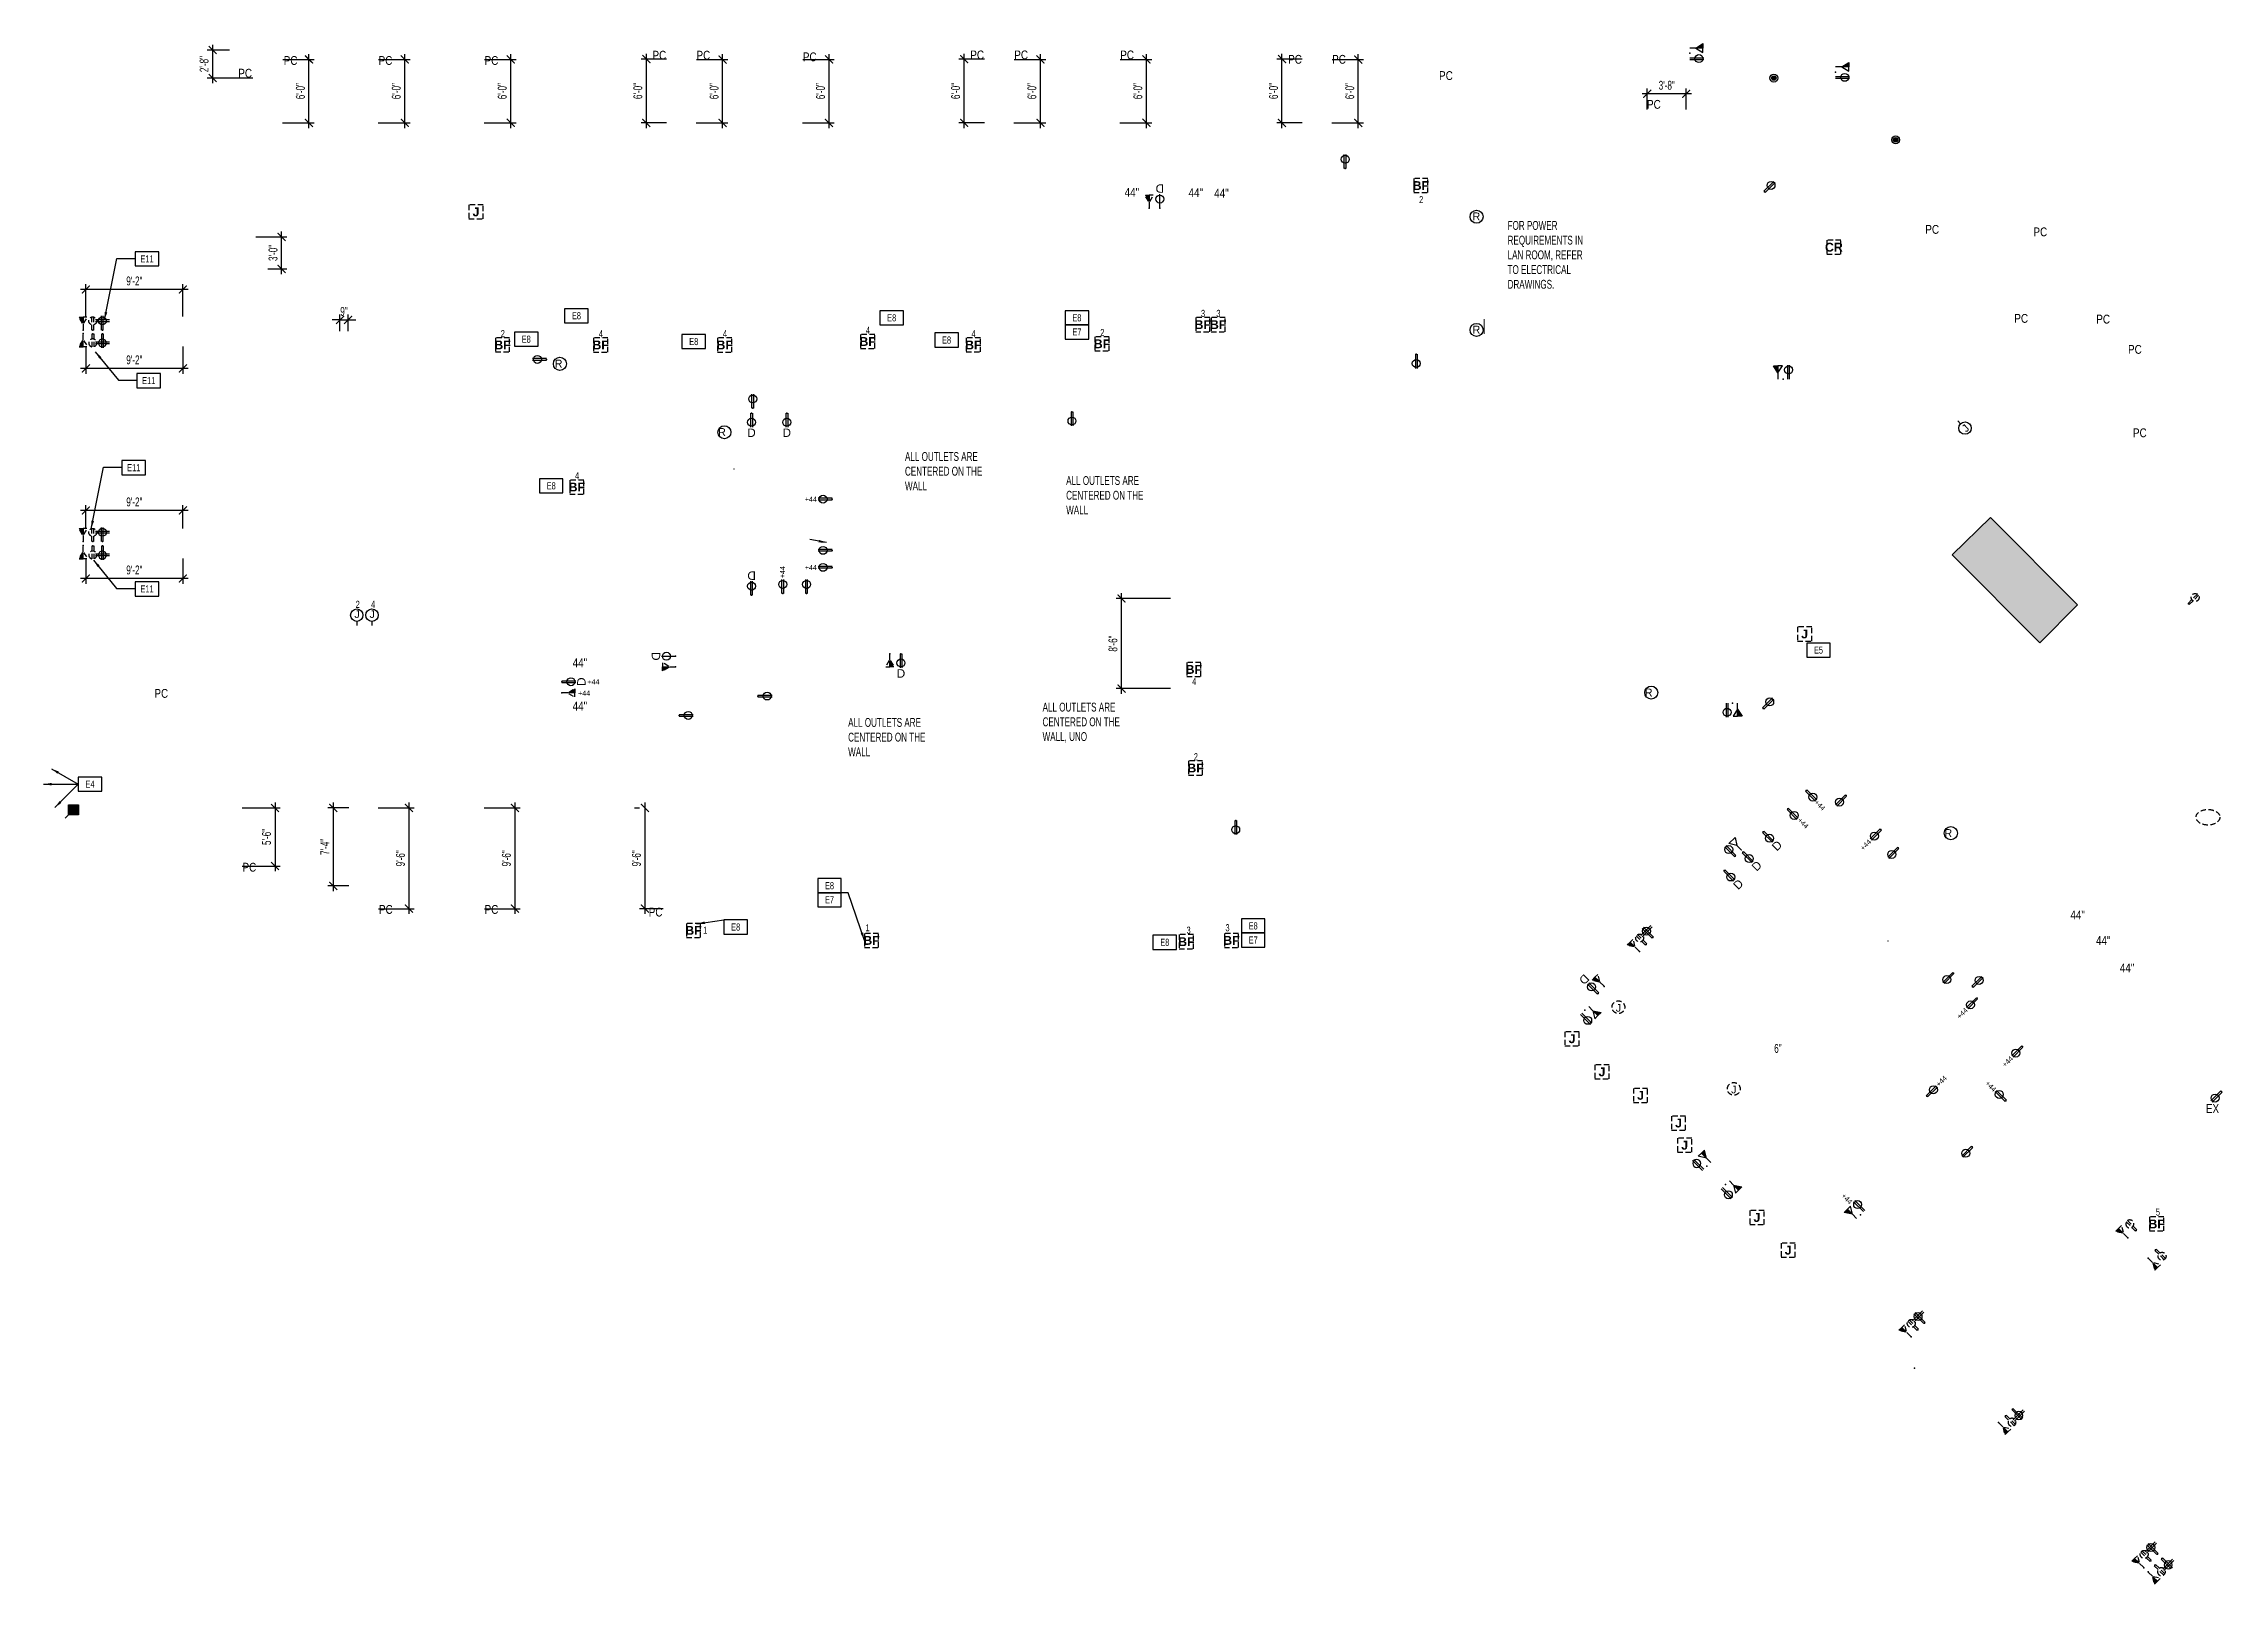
# Model space of a CAD drawing. Header units: inches. Extents: x -180 to 3015, y -3678 to 1043.
# Drawn here: x -180 to 2290, y -702 to 1043 of the extents above; entities that cross this region are included whole.
import ezdxf
from ezdxf.enums import TextEntityAlignment as Align

# ---------------------------------------------------------------- set-up
doc = ezdxf.new("R2010")
doc.units = ezdxf.units.IN
doc.header["$LTSCALE"] = 96
doc.header["$MEASUREMENT"] = 0
for name, pattern in [('HIDDEN', [0.375, 0.25, -0.125]), ('HIDDEN2', [0.1875, 0.125, -0.0625]), ('HIDDEN4', [0.09375, 0.0625, -0.03125])]:
    doc.linetypes.add(name, pattern=pattern)
for name, color, linetype in [('A-Anno-PwrS', 7, 'Continuous'), ('A-Powr-Demo', 1, 'HIDDEN4'), ('A-Powr-Exst', 1, 'Continuous'), ('Legend 300$0$A-Anno-PwrS', 7, 'Continuous'), ('Legend 300$0$A-Powr-Neww', 4, 'Continuous')]:
    doc.layers.add(name, color=color, linetype=linetype)
doc.layers.add('Door-Main', color=7, linetype='Continuous', lineweight=15)
doc.layers.add('Electrical-Power_Com', color=7, linetype='Continuous', lineweight=30)
doc.layers.add('Viewport', color=14, linetype='Continuous', plot=False)
doc.styles.add('Arial', font='arial.ttf')
doc.styles.add('Geneva', font='')
doc.styles.add('Helvetica', font='')
doc.styles.add('Legend 300$0$XFINE_1-8', font='ARIALN.TTF', dxfattribs={"width": 0.8, "height": 8})
doc.styles.add('OTJ_Title1', font='arialbd.ttf')
doc.styles.add('XFINE_0', font='ARIALN.TTF', dxfattribs={"width": 0.8})
doc.styles.add('XFINE_1-8', font='ARIALN.TTF', dxfattribs={"width": 0.8, "height": 10})
doc.styles.get('Geneva').set_extended_font_data('Geneva')
doc.styles.get('Helvetica').set_extended_font_data('Helvetica')
doc.dimstyles.new('OTJ_1-8', dxfattribs={"dimscale": 96, "dimtxt": 0.09375, "dimasz": 0.09375, "dimexe": 0.0625, "dimexo": 0.15625, "dimgap": 0.046875, "dimtad": 1, "dimdec": 1, "dimzin": 3, "dimdsep": 46, "dimlunit": 4, "dimtxsty": 'XFINE_1-8', "dimblk": 'ARCHTICK', "dimcen": 0.09, "dimdle": 0.0625, "dimclrd": 15, "dimclre": 15, "dimclrt": 7, "dimadec": 0, "dimazin": 0, "dimtfac": 0.75, "dimtdec": 1, "dimtix": 1, "dimtmove": 1, "dimatfit": 3, "dimfxl": 1, "dimfrac": 1, "dimtolj": 1, "dimtzin": 0, "dimarcsym": 0})

msp = doc.modelspace()

# ---------------------------------------------------------------- texts
at = {"layer": 'A-Anno-PwrS', "char_height": 10, "attachment_point": 1, "style": 'XFINE_1-8'}
for s, insert, width in [('FOR POWER  REQUIREMENTS IN \\PLAN ROOM, REFER TO ELECTRICAL DRAWINGS.', (1477.73, 842.23), 95.6215), ('6"', (1779.7, -89.99), 568.2969)]:
    msp.add_mtext(s, dxfattribs=dict(at, insert=insert, width=width))
at = {"layer": 'A-Powr-Demo', "style": 'XFINE_1-8', "width": 0.8}
for s, p in [('2', (1377.5, 862.53)), ('3', (1130.44, 733.61)), ('3', (1147.84, 733.61)), ('2', (337.33, 710.64)), ('4', (448.45, 710.62)), ('4', (588.96, 710.62)), ('4', (750.87, 714.51)), ('4', (870.57, 710.64)), ('2', (1016.32, 711.89)), ('4', (421.47, 549.63)), ('2', (172.99, 404.02)), ('4', (190.36, 404.02)), ('4', (1120.36, 316.56)), ('2', (1122.31, 231.37)), ('1', (566.64, 35.05)), ('1', (750.53, 37.72)), ('3', (1114.06, 34.96)), ('3', (1158.17, 37.72)), ('5', (2212.02, -284.32))]:
    msp.add_text(s, height=8, rotation=359.91566, dxfattribs=at).set_placement(p)
at = {"layer": 'A-Powr-Demo', "char_height": 10, "width": 13.0045, "style": 'Legend 300$0$XFINE_1-8'}
for insert, attachment_point in [((40.06, 1014.66), 1), ((107.02, 1029.05), 3), ((214.52, 1029.05), 3), ((334.52, 1029.05), 3), ((509.19, 1035.05), 1), ((574.54, 1035.05), 3), ((695.06, 1033.18), 3), ((869.19, 1035.36), 1), ((934.54, 1035.36), 3), ((1054.54, 1035.36), 3), ((1229.19, 1030.37), 1), ((1294.54, 1030.37), 3), ((1415.67, 1011.98), 3), ((1635.66, 979.38), 1), ((1950.91, 837.75), 1), ((2088.91, 834.95), 3), ((2051.72, 736.94), 1), ((2160.09, 736.14), 3), ((2196.02, 701.84), 3), ((2201.64, 607.33), 3), ((-39.43, 312.15), 3), ((60.34, 115.24), 3), ((214.91, 67.45), 3), ((334.54, 67.45), 3), ((504.94, 64.41), 1)]:
    msp.add_mtext('{\\fArial|b0|i0|c0|p34;PC}', dxfattribs=dict(at, insert=insert, attachment_point=attachment_point))
at = {"layer": 'A-Powr-Exst'}
for s, insert, char_height, attachment_point, line_spacing_factor, style in [(' R ', (1440.79, 851.89), 9, 2, 1.057281, 'Geneva'), (' R ', (1440.79, 723.64), 9, 2, 1.057281, 'Geneva'), (' R ', (401.15, 685.16), 9, 2, 1.057281, 'Geneva'), (' R ', (586.2, 607.66), 9, 2, 1.057281, 'Geneva'), (' R ', (1635.9, 312.56), 9, 2, 1.057281, 'Geneva'), (' R ', (1975.25, 153.37), 9, 2, 1.057281, 'Geneva'), ('J', (1600.26, -49.15), 8.61, 4, 0.839796, 'Helvetica'), ('J', (1730.94, -141.67), 8.61, 4, 0.839796, 'Helvetica')]:
    msp.add_mtext(s, dxfattribs=dict(at, insert=insert, char_height=char_height, attachment_point=attachment_point, line_spacing_factor=line_spacing_factor, style=style))
at = {"layer": 'A-Powr-Exst', "insert": (2268.73, -158.08), "char_height": 10, "width": 567.6536, "attachment_point": 1, "style": 'Legend 300$0$XFINE_1-8'}
msp.add_mtext('{\\fArial|b0|i0|c0|p34;EX}', dxfattribs=at)
at = {"layer": 'Legend 300$0$A-Anno-PwrS', "char_height": 10, "attachment_point": 1, "style": 'Legend 300$0$XFINE_1-8'}
for s, insert, width in [('{\\fArial|b0|i0|c0|p34;44"}', (1043.98, 879.64), 567.6536), ('{\\fArial|b0|i0|c0|p34;44"}', (1116.38, 879.35), 567.6536), ('{\\fArial|b0|i0|c0|p34;44"}', (1145.45, 878.75), 567.6536), ('ALL OUTLETS ARE CENTERED ON THE WALL', (795.17, 580.48), 108.4928), ('ALL OUTLETS ARE CENTERED ON THE WALL', (977.74, 553.27), 108.4928), ('{\\fArial|b0|i0|c0|p34;44"}', (418.74, 346.81), 567.6536), ('{\\fArial|b0|i0|c0|p34;44"}', (418.74, 297.75), 567.6536), ('ALL OUTLETS ARE CENTERED ON THE WALL, UNO', (951.03, 296.61), 108.4928), ('ALL OUTLETS ARE CENTERED ON THE WALL', (730.78, 279.28), 108.4928), ('{\\fArial|b0|i0|c0|p34;44"}', (2115.23, 61.18), 567.6536), ('{\\fArial|b0|i0|c0|p34;44"}', (2144.21, 32.2), 567.6536), ('{\\fArial|b0|i0|c0|p34;44"}', (2171.2, 1.14), 567.6536)]:
    msp.add_mtext(s, dxfattribs=dict(at, insert=insert, width=width))
at = {"layer": 'Viewport', "char_height": 5.727, "attachment_point": 1, "line_spacing_factor": 0.967741, "style": 'Arial'}
for insert in [(681.73, 530.01), (681.73, 452.51), (435.47, 322.99), (424.97, 310.24)]:
    msp.add_mtext('+44', dxfattribs=dict(at, insert=insert))
for insert, rotation in [((653.59, 437.7), 90), ((1828.71, 187.33), 314.9737), ((1809.75, 167.05), 314.9737), ((1876.61, 132.75), 44.9737), ((1985.89, -57.96), 45), ((2037.24, -112.61), 45), ((1962.33, -134.79), 45), ((2022.31, -130.98), 315), ((1859.35, -258.45), 315)]:
    msp.add_mtext('+44', dxfattribs=dict(at, insert=insert, rotation=rotation))

# ---------------------------------------------------------------- blocks, each defined once
blk = doc.blocks.new('*U35')
at = {"layer": 'Electrical-Power_Com', "color": 0}
blk.add_line((-961.2, 358.8), (-961.2, 354.2), dxfattribs=at)
blk.add_circle((-961.2, 365.8), 7, dxfattribs=at)
at = {"layer": 'Electrical-Power_Com', "color": 0, "insert": (-963.9, 371.2), "char_height": 8.59, "attachment_point": 1, "line_spacing_factor": 0.967741, "style": 'Arial'}
blk.add_mtext('J', dxfattribs=at)
blk = doc.blocks.new('*U36')
at = {"layer": 'Electrical-Power_Com', "color": 0}
blk.add_line((-944, 358.8), (-944, 354.2), dxfattribs=at)
blk.add_circle((-944, 365.8), 7, dxfattribs=at)
at = {"layer": 'Electrical-Power_Com', "color": 0, "insert": (-946.7, 371.2), "char_height": 8.59, "attachment_point": 1, "line_spacing_factor": 0.967741, "style": 'Arial'}
blk.add_mtext('J', dxfattribs=at)
blk = doc.blocks.new('Power_Quad')
at = {"color": 0}
for p, q in [((-1, 0), (-1, -15.9)), ((1, 0), (1, -15.9)), ((-8, -9.3), (7.9, -9.3)), ((-8, -11.4), (7.9, -11.4))]:
    blk.add_line(p, q, dxfattribs=at)
blk.add_circle((0, -10.4), 4.5, dxfattribs=at)
blk.add_point((0, 0), dxfattribs=at)
blk = doc.blocks.new('Power_Duplex-C')
at = {"color": 0}
for p, q in [((-1.044808, 0), (-1.044808, -15.942528)), ((1, 0), (1, -15.942528))]:
    blk.add_line(p, q, dxfattribs=at)
blk.add_circle((0.000576, -10.442528), 4.5, dxfattribs=at)
blk.add_point((0, 0), dxfattribs=at)
blk = doc.blocks.new('Power_TeleData')
at = {"linetype": 'Continuous', "lineweight": 0}
blk.add_hatch(color=7, dxfattribs=at).paths.add_polyline_path([(0, -14.9), (0, -6.9), (5, -14.9)])
at = {"color": 0}
blk.add_line((0, -6.9), (0, 0), dxfattribs=at)
at = {"color": 0, "flags": 128}
for points in [[(0, -14.9), (0, -6.9), (-5, -14.9)], [(0, -14.9), (0, -6.9), (5, -14.9)]]:
    blk.add_lwpolyline(points, close=True, dxfattribs=at)
at = {"color": 0}
blk.add_point((0, 0), dxfattribs=at)
blk = doc.blocks.new('Legend 300$0$CABLE')
at = {"layer": 'Legend 300$0$A-Powr-Neww'}
blk.add_hatch(color=256, dxfattribs=at).paths.add_polyline_path([(0, 21.3), (8, 13.3), (0, 5.3), (-8, 13.3)])
blk.add_lwpolyline([(0, 21.3), (8, 13.3), (0, 5.3), (-8, 13.3), (0, 21.3)])
blk.add_line((0, 5.3), (0, 0), dxfattribs=at)
blk = doc.blocks.new('multi-note')
at = {"color": 4}
blk.add_lwpolyline([(-1.67, -1), (1.67, -1), (1.67, 1), (-1.67, 1)], close=True, dxfattribs=at)
at = {"color": 0, "style": 'XFINE_0', "width": 0.8}
blk.add_attdef('MULTI-NOTE', text='', height=1, dxfattribs=at).set_placement((0, 0), align=Align.MIDDLE_CENTER)
blk = doc.blocks.new('_ArchTick')
at = {"color": 0, "linetype": 'ByBlock', "const_width": 0.15}
blk.add_lwpolyline([(-0.5, -0.5), (0.5, 0.5)], dxfattribs=at)
blk = doc.blocks.new('*D41')
at = {"layer": 'A-Anno-PwrS', "color": 15, "lineweight": -2, "transparency": 16777216}
for p, q in [((44.4, 177.4), (87.6, 177.4)), ((81.6, 183.4), (81.6, 105.6)), ((44.4, 111.6), (87.6, 111.6))]:
    blk.add_line(p, q, dxfattribs=at)
at = {"layer": 'DefPoints', "color": 0, "transparency": 16777216}
for p in [(29.4, 177.4), (29.4, 111.6), (81.6, 111.6)]:
    blk.add_point(p, dxfattribs=at)
at = {"layer": 'A-Anno-PwrS', "color": 15, "lineweight": -2, "transparency": 16777216, "xscale": 9, "yscale": 9, "zscale": 9}
for p, rotation in [((81.6, 177.4), 90), ((81.6, 111.6), 270)]:
    blk.add_blockref('_ArchTick', p, dxfattribs=dict(at, rotation=rotation))
at = {"layer": 'A-Anno-PwrS', "color": 7, "transparency": 16777216, "insert": (72, 144.5), "char_height": 10, "attachment_point": 5, "rotation": 90, "style": 'XFINE_1-8'}
blk.add_mtext('\\A1;5\'-6"', dxfattribs=at)
blk = doc.blocks.new('*D42')
at = {"layer": 'A-Anno-PwrS', "color": 15, "lineweight": -2, "transparency": 16777216}
for p, q in [((198.6, 177.4), (239.3, 177.4)), ((233.3, 183.4), (233.3, 57.3)), ((199, 63.3), (239.3, 63.3))]:
    blk.add_line(p, q, dxfattribs=at)
at = {"layer": 'DefPoints', "color": 0, "transparency": 16777216}
for p in [(183.6, 177.4), (184, 63.3), (233.3, 63.3)]:
    blk.add_point(p, dxfattribs=at)
at = {"layer": 'A-Anno-PwrS', "color": 15, "lineweight": -2, "transparency": 16777216, "xscale": 9, "yscale": 9, "zscale": 9}
for p, rotation in [((233.3, 177.4), 90), ((233.3, 63.3), 270)]:
    blk.add_blockref('_ArchTick', p, dxfattribs=dict(at, rotation=rotation))
at = {"layer": 'A-Anno-PwrS', "color": 7, "transparency": 16777216, "insert": (223.7, 120.3), "char_height": 10, "attachment_point": 5, "rotation": 90, "style": 'XFINE_1-8'}
blk.add_mtext('\\A1;9\'-6"', dxfattribs=at)
blk = doc.blocks.new('*D44')
at = {"layer": 'A-Anno-PwrS', "color": 15, "lineweight": -2, "transparency": 16777216}
for p, q in [((165.1, 177.4), (141.6, 177.4)), ((147.6, 183.4), (147.6, 83.2)), ((165.1, 89.2), (141.6, 89.2))]:
    blk.add_line(p, q, dxfattribs=at)
at = {"layer": 'DefPoints', "color": 0, "transparency": 16777216}
for p in [(180.1, 177.4), (147.6, 89.2), (180.1, 89.2)]:
    blk.add_point(p, dxfattribs=at)
at = {"layer": 'A-Anno-PwrS', "color": 15, "lineweight": -2, "transparency": 16777216, "xscale": 9, "yscale": 9, "zscale": 9}
for p, rotation in [((147.6, 177.4), 90), ((147.6, 89.2), 270)]:
    blk.add_blockref('_ArchTick', p, dxfattribs=dict(at, rotation=rotation))
at = {"layer": 'A-Anno-PwrS', "color": 7, "transparency": 16777216, "insert": (138.1, 133.3), "char_height": 10, "attachment_point": 5, "rotation": 90, "style": 'XFINE_1-8'}
blk.add_mtext('\\A1;7\'-4"', dxfattribs=at)
blk = doc.blocks.new('*D56')
at = {"layer": 'A-Anno-PwrS', "color": 15, "lineweight": -2, "transparency": 16777216}
for p, q in [((199, 1025.2), (234.6, 1025.2)), ((228.6, 947.4), (228.6, 1031.2)), ((198.6, 953.4), (234.6, 953.4))]:
    blk.add_line(p, q, dxfattribs=at)
at = {"layer": 'DefPoints', "color": 0, "transparency": 16777216}
for p in [(184, 1025.2), (228.6, 1025.2), (183.6, 953.4)]:
    blk.add_point(p, dxfattribs=at)
at = {"layer": 'A-Anno-PwrS', "color": 15, "lineweight": -2, "transparency": 16777216, "xscale": 9, "yscale": 9, "zscale": 9}
for p, rotation in [((228.6, 1025.2), 90), ((228.6, 953.4), 270)]:
    blk.add_blockref('_ArchTick', p, dxfattribs=dict(at, rotation=rotation))
at = {"layer": 'A-Anno-PwrS', "color": 7, "transparency": 16777216, "insert": (219, 989.3), "char_height": 10, "attachment_point": 5, "rotation": 90, "style": 'XFINE_1-8'}
blk.add_mtext('\\A1;6\'-0"', dxfattribs=at)
blk = doc.blocks.new('*D57')
at = {"layer": 'A-Anno-PwrS', "color": 15, "lineweight": -2, "transparency": 16777216}
for p, q in [((90.5, 1025.2), (126.1, 1025.2)), ((120.1, 947.4), (120.1, 1031.2)), ((90.1, 953.4), (126.1, 953.4))]:
    blk.add_line(p, q, dxfattribs=at)
at = {"layer": 'DefPoints', "color": 0, "transparency": 16777216}
for p in [(75.5, 1025.2), (120.1, 1025.2), (75.1, 953.4)]:
    blk.add_point(p, dxfattribs=at)
at = {"layer": 'A-Anno-PwrS', "color": 15, "lineweight": -2, "transparency": 16777216, "xscale": 9, "yscale": 9, "zscale": 9}
for p, rotation in [((120.1, 1025.2), 90), ((120.1, 953.4), 270)]:
    blk.add_blockref('_ArchTick', p, dxfattribs=dict(at, rotation=rotation))
at = {"layer": 'A-Anno-PwrS', "color": 7, "transparency": 16777216, "insert": (110.4, 989.3), "char_height": 10, "attachment_point": 5, "rotation": 90, "style": 'XFINE_1-8'}
blk.add_mtext('\\A1;6\'-0"', dxfattribs=at)
blk = doc.blocks.new('*D58')
at = {"layer": 'A-Anno-PwrS', "color": 15, "lineweight": -2, "transparency": 16777216}
for p, q in [((10.9, 1041.9), (10.9, 998.2)), ((30, 1035.9), (4.9, 1035.9)), ((56.6, 1004.2), (4.9, 1004.2))]:
    blk.add_line(p, q, dxfattribs=at)
at = {"layer": 'DefPoints', "color": 0, "transparency": 16777216}
for p in [(45, 1035.9), (10.9, 1004.2), (71.6, 1004.2)]:
    blk.add_point(p, dxfattribs=at)
at = {"layer": 'A-Anno-PwrS', "color": 15, "lineweight": -2, "transparency": 16777216, "xscale": 9, "yscale": 9, "zscale": 9}
for p, rotation in [((10.9, 1035.9), 90), ((10.9, 1004.2), 270)]:
    blk.add_blockref('_ArchTick', p, dxfattribs=dict(at, rotation=rotation))
at = {"layer": 'A-Anno-PwrS', "color": 7, "transparency": 16777216, "insert": (1.3, 1020), "char_height": 10, "attachment_point": 5, "rotation": 90, "style": 'XFINE_1-8'}
blk.add_mtext('\\A1;2\'-8"', dxfattribs=at)
blk = doc.blocks.new('*D59')
at = {"layer": 'A-Anno-PwrS', "color": 15, "lineweight": -2, "transparency": 16777216}
for p, q in [((-132.7, 733.9), (-132.7, 770.7)), ((-22.8, 734.1), (-22.8, 770.7)), ((-16.8, 764.7), (-138.7, 764.7))]:
    blk.add_line(p, q, dxfattribs=at)
at = {"layer": 'DefPoints', "color": 0, "transparency": 16777216}
for p in [(-132.7, 764.7), (-132.7, 718.9), (-22.8, 719.1)]:
    blk.add_point(p, dxfattribs=at)
at = {"layer": 'A-Anno-PwrS', "color": 15, "lineweight": -2, "transparency": 16777216, "xscale": 9, "yscale": 9, "zscale": 9, "rotation": 180}
blk.add_blockref('_ArchTick', (-132.7, 764.7), dxfattribs=at)
at = {"layer": 'A-Anno-PwrS', "color": 15, "lineweight": -2, "transparency": 16777216, "xscale": 9, "yscale": 9, "zscale": 9}
blk.add_blockref('_ArchTick', (-22.8, 764.7), dxfattribs=at)
at = {"layer": 'A-Anno-PwrS', "color": 7, "transparency": 16777216, "insert": (-77.7, 774.3), "char_height": 10, "attachment_point": 5, "style": 'XFINE_1-8'}
blk.add_mtext('\\A1;9\'-2"', dxfattribs=at)
blk = doc.blocks.new('*D60')
at = {"layer": 'A-Anno-PwrS', "color": 15, "lineweight": -2, "transparency": 16777216}
for p, q in [((-132.7, 699.8), (-132.7, 669.3)), ((-22.8, 700.1), (-22.8, 669.3)), ((-16.8, 675.3), (-138.7, 675.3))]:
    blk.add_line(p, q, dxfattribs=at)
at = {"layer": 'DefPoints', "color": 0, "transparency": 16777216}
for p in [(-132.7, 714.8), (-22.8, 715.1), (-132.7, 675.3)]:
    blk.add_point(p, dxfattribs=at)
at = {"layer": 'A-Anno-PwrS', "color": 15, "lineweight": -2, "transparency": 16777216, "xscale": 9, "yscale": 9, "zscale": 9, "rotation": 180}
blk.add_blockref('_ArchTick', (-132.7, 675.3), dxfattribs=at)
at = {"layer": 'A-Anno-PwrS', "color": 15, "lineweight": -2, "transparency": 16777216, "xscale": 9, "yscale": 9, "zscale": 9}
blk.add_blockref('_ArchTick', (-22.8, 675.3), dxfattribs=at)
at = {"layer": 'A-Anno-PwrS', "color": 7, "transparency": 16777216, "insert": (-77.7, 684.9), "char_height": 10, "attachment_point": 5, "style": 'XFINE_1-8'}
blk.add_mtext('\\A1;9\'-2"', dxfattribs=at)
blk = doc.blocks.new('*D61')
at = {"layer": 'A-Anno-PwrS', "color": 15, "lineweight": -2, "transparency": 16777216}
for p, q in [((-132.7, 493.7), (-132.7, 520.4)), ((-22.8, 493.9), (-22.8, 520.4)), ((-16.8, 514.4), (-138.7, 514.4))]:
    blk.add_line(p, q, dxfattribs=at)
at = {"layer": 'DefPoints', "color": 0, "transparency": 16777216}
for p in [(-132.7, 514.4), (-132.7, 478.7), (-22.8, 478.9)]:
    blk.add_point(p, dxfattribs=at)
at = {"layer": 'A-Anno-PwrS', "color": 15, "lineweight": -2, "transparency": 16777216, "xscale": 9, "yscale": 9, "zscale": 9, "rotation": 180}
blk.add_blockref('_ArchTick', (-132.7, 514.4), dxfattribs=at)
at = {"layer": 'A-Anno-PwrS', "color": 15, "lineweight": -2, "transparency": 16777216, "xscale": 9, "yscale": 9, "zscale": 9}
blk.add_blockref('_ArchTick', (-22.8, 514.4), dxfattribs=at)
at = {"layer": 'A-Anno-PwrS', "color": 7, "transparency": 16777216, "insert": (-77.7, 524), "char_height": 10, "attachment_point": 5, "style": 'XFINE_1-8'}
blk.add_mtext('\\A1;9\'-2"', dxfattribs=at)
blk = doc.blocks.new('*D62')
at = {"layer": 'A-Anno-PwrS', "color": 15, "lineweight": -2, "transparency": 16777216}
for p, q in [((-132.7, 459.7), (-132.7, 431.3)), ((-22.8, 459.9), (-22.8, 431.3)), ((-16.8, 437.3), (-138.7, 437.3))]:
    blk.add_line(p, q, dxfattribs=at)
at = {"layer": 'DefPoints', "color": 0, "transparency": 16777216}
for p in [(-132.7, 474.7), (-22.8, 474.9), (-132.7, 437.3)]:
    blk.add_point(p, dxfattribs=at)
at = {"layer": 'A-Anno-PwrS', "color": 15, "lineweight": -2, "transparency": 16777216, "xscale": 9, "yscale": 9, "zscale": 9, "rotation": 180}
blk.add_blockref('_ArchTick', (-132.7, 437.3), dxfattribs=at)
at = {"layer": 'A-Anno-PwrS', "color": 15, "lineweight": -2, "transparency": 16777216, "xscale": 9, "yscale": 9, "zscale": 9}
blk.add_blockref('_ArchTick', (-22.8, 437.3), dxfattribs=at)
at = {"layer": 'A-Anno-PwrS', "color": 7, "transparency": 16777216, "insert": (-77.7, 446.9), "char_height": 10, "attachment_point": 5, "style": 'XFINE_1-8'}
blk.add_mtext('\\A1;9\'-2"', dxfattribs=at)
blk = doc.blocks.new('*D63')
at = {"layer": 'A-Anno-PwrS', "color": 15, "lineweight": -2, "transparency": 16777216}
for p, q in [((59.7, 824.2), (95.1, 824.2)), ((89.1, 782), (89.1, 830.2)), ((73.4, 788), (95.1, 788))]:
    blk.add_line(p, q, dxfattribs=at)
at = {"layer": 'DefPoints', "color": 0, "transparency": 16777216}
for p in [(44.7, 824.2), (89.1, 824.2), (58.4, 788)]:
    blk.add_point(p, dxfattribs=at)
at = {"layer": 'A-Anno-PwrS', "color": 15, "lineweight": -2, "transparency": 16777216, "xscale": 9, "yscale": 9, "zscale": 9}
for p, rotation in [((89.1, 824.2), 90), ((89.1, 788), 270)]:
    blk.add_blockref('_ArchTick', p, dxfattribs=dict(at, rotation=rotation))
at = {"layer": 'A-Anno-PwrS', "color": 7, "transparency": 16777216, "insert": (79.4, 806.1), "char_height": 10, "attachment_point": 5, "rotation": 90, "style": 'XFINE_1-8'}
blk.add_mtext('\\A1;3\'-0"', dxfattribs=at)
blk = doc.blocks.new('*D64')
at = {"layer": 'A-Anno-PwrS', "color": 15, "lineweight": -2, "transparency": 16777216}
for p, q in [((155.2, 730.2), (146.2, 730.2)), ((155.2, 717.3), (155.2, 736.2)), ((155.2, 730.2), (164.3, 730.2)), ((164.3, 717.3), (164.3, 736.2)), ((164.3, 730.2), (173.3, 730.2))]:
    blk.add_line(p, q, dxfattribs=at)
at = {"layer": 'DefPoints', "color": 0, "transparency": 16777216}
for p in [(164.3, 730.2), (155.2, 702.3), (164.3, 702.3)]:
    blk.add_point(p, dxfattribs=at)
at = {"layer": 'A-Anno-PwrS', "color": 15, "lineweight": -2, "transparency": 16777216, "xscale": 9, "yscale": 9, "zscale": 9}
blk.add_blockref('_ArchTick', (155.2, 730.2), dxfattribs=at)
at = {"layer": 'A-Anno-PwrS', "color": 15, "lineweight": -2, "transparency": 16777216, "xscale": 9, "yscale": 9, "zscale": 9, "rotation": 180}
blk.add_blockref('_ArchTick', (164.3, 730.2), dxfattribs=at)
at = {"layer": 'A-Anno-PwrS', "color": 7, "transparency": 16777216, "insert": (159.7, 739.8), "char_height": 10, "attachment_point": 5, "style": 'XFINE_1-8'}
blk.add_mtext('\\A1;9"', dxfattribs=at)
blk = doc.blocks.new('Power_Duplex Dedicated')
at = {"color": 0}
for p, q in [((-1, 0), (-1, -15.9)), ((1, 0), (1, -15.9))]:
    blk.add_line(p, q, dxfattribs=at)
blk.add_circle((0, -10.4), 4.5, dxfattribs=at)
blk.add_point((0, 0), dxfattribs=at)
at = {"color": 0, "insert": (0, -17.5), "char_height": 9.54, "attachment_point": 2, "line_spacing_factor": 0.967741, "style": 'Arial'}
blk.add_mtext('D', dxfattribs=at)
blk = doc.blocks.new('Power_Duplex')
at = {"color": 0}
for p, q in [((-1.044808, 0), (-1.044808, -15.942528)), ((1, 0), (1.000576, -15.942528))]:
    blk.add_line(p, q, dxfattribs=at)
blk.add_circle((0.000576, -10.442528), 4.5, dxfattribs=at)
blk.add_point((0, 0), dxfattribs=at)
blk = doc.blocks.new('Power_Duplex Dedicated-2')
at = {"color": 0}
blk.add_line((0.1, 0), (0.1, -15.9), dxfattribs=at)
blk.add_circle((0, -10.4), 4.5, dxfattribs=at)
blk.add_point((0, 0), dxfattribs=at)
at = {"color": 0, "insert": (0, -17.5), "char_height": 9.54, "attachment_point": 2, "line_spacing_factor": 0.967741, "style": 'Arial'}
blk.add_mtext('D', dxfattribs=at)
blk = doc.blocks.new('A$C63DA0F89')
at = {"color": 0, "linetype": 'HIDDEN', "lineweight": -2, "ltscale": 0.25}
blk.add_lwpolyline([(8.8, 0), (24.8, 0), (24.8, 16), (8.8, 16)], close=True, dxfattribs=at)
at = {"color": 0, "linetype": 'ByBlock', "lineweight": -2, "style": 'OTJ_Title1', "flags": 8}
blk.add_attdef('CODE', text='', height=8, dxfattribs=at).set_placement((16.8, 8), align=Align.MIDDLE)
blk = doc.blocks.new('*D43')
at = {"layer": 'A-Anno-PwrS', "color": 15, "lineweight": -2, "transparency": 16777216}
for p, q in [((318.6, 177.4), (359.3, 177.4)), ((353.3, 183.4), (353.3, 57.3)), ((319, 63.3), (359.3, 63.3))]:
    blk.add_line(p, q, dxfattribs=at)
at = {"layer": 'DefPoints', "color": 0, "transparency": 16777216}
for p in [(303.6, 177.4), (304, 63.3), (353.3, 63.3)]:
    blk.add_point(p, dxfattribs=at)
at = {"layer": 'A-Anno-PwrS', "color": 15, "lineweight": -2, "transparency": 16777216, "xscale": 9, "yscale": 9, "zscale": 9}
for p, rotation in [((353.3, 177.4), 90), ((353.3, 63.3), 270)]:
    blk.add_blockref('_ArchTick', p, dxfattribs=dict(at, rotation=rotation))
at = {"layer": 'A-Anno-PwrS', "color": 7, "transparency": 16777216, "insert": (343.7, 120.3), "char_height": 10, "attachment_point": 5, "rotation": 90, "style": 'XFINE_1-8'}
blk.add_mtext('\\A1;9\'-6"', dxfattribs=at)
blk = doc.blocks.new('*D45')
at = {"layer": 'A-Anno-PwrS', "color": 15, "lineweight": -2, "transparency": 16777216}
for p, q in [((488.8, 177.4), (494.6, 177.4)), ((500.6, 183.4), (500.6, 57.3)), ((521.3, 63.3), (494.6, 63.3))]:
    blk.add_line(p, q, dxfattribs=at)
at = {"layer": 'DefPoints', "color": 0, "transparency": 16777216}
for p in [(503.8, 177.4), (500.6, 63.3), (536.3, 63.3)]:
    blk.add_point(p, dxfattribs=at)
at = {"layer": 'A-Anno-PwrS', "color": 15, "lineweight": -2, "transparency": 16777216, "xscale": 9, "yscale": 9, "zscale": 9}
for p, rotation in [((500.6, 177.4), 90), ((500.6, 63.3), 270)]:
    blk.add_blockref('_ArchTick', p, dxfattribs=dict(at, rotation=rotation))
at = {"layer": 'A-Anno-PwrS', "color": 7, "transparency": 16777216, "insert": (491, 120.3), "char_height": 10, "attachment_point": 5, "rotation": 90, "style": 'XFINE_1-8'}
blk.add_mtext('\\A1;9\'-6"', dxfattribs=at)
blk = doc.blocks.new('*D47')
at = {"layer": 'A-Anno-PwrS', "color": 15, "lineweight": -2, "transparency": 16777216}
for p, q in [((1279, 1025.2), (1314.6, 1025.2)), ((1308.6, 947.4), (1308.6, 1031.2)), ((1278.6, 953.4), (1314.6, 953.4))]:
    blk.add_line(p, q, dxfattribs=at)
at = {"layer": 'DefPoints', "color": 0, "transparency": 16777216}
for p in [(1264, 1025.2), (1308.6, 1025.2), (1263.6, 953.4)]:
    blk.add_point(p, dxfattribs=at)
at = {"layer": 'A-Anno-PwrS', "color": 15, "lineweight": -2, "transparency": 16777216, "xscale": 9, "yscale": 9, "zscale": 9}
for p, rotation in [((1308.6, 1025.2), 90), ((1308.6, 953.4), 270)]:
    blk.add_blockref('_ArchTick', p, dxfattribs=dict(at, rotation=rotation))
at = {"layer": 'A-Anno-PwrS', "color": 7, "transparency": 16777216, "insert": (1299, 989.3), "char_height": 10, "attachment_point": 5, "rotation": 90, "style": 'XFINE_1-8'}
blk.add_mtext('\\A1;6\'-0"', dxfattribs=at)
blk = doc.blocks.new('*D48')
at = {"layer": 'A-Anno-PwrS', "color": 15, "lineweight": -2, "transparency": 16777216}
for p, q in [((1245.1, 1025.6), (1216.2, 1025.6)), ((1222.2, 947.4), (1222.2, 1031.6)), ((1245.1, 953.4), (1216.2, 953.4))]:
    blk.add_line(p, q, dxfattribs=at)
at = {"layer": 'DefPoints', "color": 0, "transparency": 16777216}
for p in [(1222.2, 1025.6), (1260.1, 1025.6), (1260.1, 953.4)]:
    blk.add_point(p, dxfattribs=at)
at = {"layer": 'A-Anno-PwrS', "color": 15, "lineweight": -2, "transparency": 16777216, "xscale": 9, "yscale": 9, "zscale": 9}
for p, rotation in [((1222.2, 1025.6), 90), ((1222.2, 953.4), 270)]:
    blk.add_blockref('_ArchTick', p, dxfattribs=dict(at, rotation=rotation))
at = {"layer": 'A-Anno-PwrS', "color": 7, "transparency": 16777216, "insert": (1212.6, 989.5), "char_height": 10, "attachment_point": 5, "rotation": 90, "style": 'XFINE_1-8'}
blk.add_mtext('\\A1;6\'-0"', dxfattribs=at)
blk = doc.blocks.new('*D49')
at = {"layer": 'A-Anno-PwrS', "color": 15, "lineweight": -2, "transparency": 16777216}
for p, q in [((919, 1025.2), (954.6, 1025.2)), ((948.6, 947.4), (948.6, 1031.2)), ((918.6, 953.4), (954.6, 953.4))]:
    blk.add_line(p, q, dxfattribs=at)
at = {"layer": 'DefPoints', "color": 0, "transparency": 16777216}
for p in [(904, 1025.2), (948.6, 1025.2), (903.6, 953.4)]:
    blk.add_point(p, dxfattribs=at)
at = {"layer": 'A-Anno-PwrS', "color": 15, "lineweight": -2, "transparency": 16777216, "xscale": 9, "yscale": 9, "zscale": 9}
for p, rotation in [((948.6, 1025.2), 90), ((948.6, 953.4), 270)]:
    blk.add_blockref('_ArchTick', p, dxfattribs=dict(at, rotation=rotation))
at = {"layer": 'A-Anno-PwrS', "color": 7, "transparency": 16777216, "insert": (939, 989.3), "char_height": 10, "attachment_point": 5, "rotation": 90, "style": 'XFINE_1-8'}
blk.add_mtext('\\A1;6\'-0"', dxfattribs=at)
blk = doc.blocks.new('*D50')
at = {"layer": 'A-Anno-PwrS', "color": 15, "lineweight": -2, "transparency": 16777216}
for p, q in [((885.1, 1025.6), (856.2, 1025.6)), ((862.2, 947.4), (862.2, 1031.6)), ((885.1, 953.4), (856.2, 953.4))]:
    blk.add_line(p, q, dxfattribs=at)
at = {"layer": 'DefPoints', "color": 0, "transparency": 16777216}
for p in [(862.2, 1025.6), (900.1, 1025.6), (900.1, 953.4)]:
    blk.add_point(p, dxfattribs=at)
at = {"layer": 'A-Anno-PwrS', "color": 15, "lineweight": -2, "transparency": 16777216, "xscale": 9, "yscale": 9, "zscale": 9}
for p, rotation in [((862.2, 1025.6), 90), ((862.2, 953.4), 270)]:
    blk.add_blockref('_ArchTick', p, dxfattribs=dict(at, rotation=rotation))
at = {"layer": 'A-Anno-PwrS', "color": 7, "transparency": 16777216, "insert": (852.6, 989.5), "char_height": 10, "attachment_point": 5, "rotation": 90, "style": 'XFINE_1-8'}
blk.add_mtext('\\A1;6\'-0"', dxfattribs=at)
blk = doc.blocks.new('*D51')
at = {"layer": 'A-Anno-PwrS', "color": 15, "lineweight": -2, "transparency": 16777216}
for p, q in [((1039, 1025.2), (1074.6, 1025.2)), ((1068.6, 947.4), (1068.6, 1031.2)), ((1038.6, 953.4), (1074.6, 953.4))]:
    blk.add_line(p, q, dxfattribs=at)
at = {"layer": 'DefPoints', "color": 0, "transparency": 16777216}
for p in [(1024, 1025.2), (1068.6, 1025.2), (1023.6, 953.4)]:
    blk.add_point(p, dxfattribs=at)
at = {"layer": 'A-Anno-PwrS', "color": 15, "lineweight": -2, "transparency": 16777216, "xscale": 9, "yscale": 9, "zscale": 9}
for p, rotation in [((1068.6, 1025.2), 90), ((1068.6, 953.4), 270)]:
    blk.add_blockref('_ArchTick', p, dxfattribs=dict(at, rotation=rotation))
at = {"layer": 'A-Anno-PwrS', "color": 7, "transparency": 16777216, "insert": (1059, 989.3), "char_height": 10, "attachment_point": 5, "rotation": 90, "style": 'XFINE_1-8'}
blk.add_mtext('\\A1;6\'-0"', dxfattribs=at)
blk = doc.blocks.new('*D52')
at = {"layer": 'A-Anno-PwrS', "color": 15, "lineweight": -2, "transparency": 16777216}
for p, q in [((679.5, 1025.2), (715.1, 1025.2)), ((709.1, 947.4), (709.1, 1031.2)), ((679.1, 953.4), (715.1, 953.4))]:
    blk.add_line(p, q, dxfattribs=at)
at = {"layer": 'DefPoints', "color": 0, "transparency": 16777216}
for p in [(664.5, 1025.2), (709.1, 1025.2), (664.1, 953.4)]:
    blk.add_point(p, dxfattribs=at)
at = {"layer": 'A-Anno-PwrS', "color": 15, "lineweight": -2, "transparency": 16777216, "xscale": 9, "yscale": 9, "zscale": 9}
for p, rotation in [((709.1, 1025.2), 90), ((709.1, 953.4), 270)]:
    blk.add_blockref('_ArchTick', p, dxfattribs=dict(at, rotation=rotation))
at = {"layer": 'A-Anno-PwrS', "color": 7, "transparency": 16777216, "insert": (699.5, 989.3), "char_height": 10, "attachment_point": 5, "rotation": 90, "style": 'XFINE_1-8'}
blk.add_mtext('\\A1;6\'-0"', dxfattribs=at)
blk = doc.blocks.new('*D53')
at = {"layer": 'A-Anno-PwrS', "color": 15, "lineweight": -2, "transparency": 16777216}
for p, q in [((559, 1025.2), (594.6, 1025.2)), ((588.6, 947.4), (588.6, 1031.2)), ((558.6, 953.4), (594.6, 953.4))]:
    blk.add_line(p, q, dxfattribs=at)
at = {"layer": 'DefPoints', "color": 0, "transparency": 16777216}
for p in [(544, 1025.2), (588.6, 1025.2), (543.6, 953.4)]:
    blk.add_point(p, dxfattribs=at)
at = {"layer": 'A-Anno-PwrS', "color": 15, "lineweight": -2, "transparency": 16777216, "xscale": 9, "yscale": 9, "zscale": 9}
for p, rotation in [((588.6, 1025.2), 90), ((588.6, 953.4), 270)]:
    blk.add_blockref('_ArchTick', p, dxfattribs=dict(at, rotation=rotation))
at = {"layer": 'A-Anno-PwrS', "color": 7, "transparency": 16777216, "insert": (579, 989.3), "char_height": 10, "attachment_point": 5, "rotation": 90, "style": 'XFINE_1-8'}
blk.add_mtext('\\A1;6\'-0"', dxfattribs=at)
blk = doc.blocks.new('*D54')
at = {"layer": 'A-Anno-PwrS', "color": 15, "lineweight": -2, "transparency": 16777216}
for p, q in [((525.1, 1025.6), (496.2, 1025.6)), ((502.2, 947.4), (502.2, 1031.6)), ((525.1, 953.4), (496.2, 953.4))]:
    blk.add_line(p, q, dxfattribs=at)
at = {"layer": 'DefPoints', "color": 0, "transparency": 16777216}
for p in [(502.2, 1025.6), (540.1, 1025.6), (540.1, 953.4)]:
    blk.add_point(p, dxfattribs=at)
at = {"layer": 'A-Anno-PwrS', "color": 15, "lineweight": -2, "transparency": 16777216, "xscale": 9, "yscale": 9, "zscale": 9}
for p, rotation in [((502.2, 1025.6), 90), ((502.2, 953.4), 270)]:
    blk.add_blockref('_ArchTick', p, dxfattribs=dict(at, rotation=rotation))
at = {"layer": 'A-Anno-PwrS', "color": 7, "transparency": 16777216, "insert": (492.6, 989.5), "char_height": 10, "attachment_point": 5, "rotation": 90, "style": 'XFINE_1-8'}
blk.add_mtext('\\A1;6\'-0"', dxfattribs=at)
blk = doc.blocks.new('*D55')
at = {"layer": 'A-Anno-PwrS', "color": 15, "lineweight": -2, "transparency": 16777216}
for p, q in [((319, 1025.2), (354.6, 1025.2)), ((348.6, 947.4), (348.6, 1031.2)), ((318.6, 953.4), (354.6, 953.4))]:
    blk.add_line(p, q, dxfattribs=at)
at = {"layer": 'DefPoints', "color": 0, "transparency": 16777216}
for p in [(304, 1025.2), (348.6, 1025.2), (303.6, 953.4)]:
    blk.add_point(p, dxfattribs=at)
at = {"layer": 'A-Anno-PwrS', "color": 15, "lineweight": -2, "transparency": 16777216, "xscale": 9, "yscale": 9, "zscale": 9}
for p, rotation in [((348.6, 1025.2), 90), ((348.6, 953.4), 270)]:
    blk.add_blockref('_ArchTick', p, dxfattribs=dict(at, rotation=rotation))
at = {"layer": 'A-Anno-PwrS', "color": 7, "transparency": 16777216, "insert": (339, 989.3), "char_height": 10, "attachment_point": 5, "rotation": 90, "style": 'XFINE_1-8'}
blk.add_mtext('\\A1;6\'-0"', dxfattribs=at)
blk = doc.blocks.new('*D65')
at = {"layer": 'A-Anno-PwrS', "color": 15, "lineweight": -2, "transparency": 16777216}
for p, q in [((1040.4, 306.6), (1040.4, 420.6)), ((1095.9, 414.6), (1034.4, 414.6)), ((1095.9, 312.6), (1034.4, 312.6))]:
    blk.add_line(p, q, dxfattribs=at)
at = {"layer": 'DefPoints', "color": 0, "transparency": 16777216}
for p in [(1040.4, 414.6), (1110.9, 414.6), (1110.9, 312.6)]:
    blk.add_point(p, dxfattribs=at)
at = {"layer": 'A-Anno-PwrS', "color": 15, "lineweight": -2, "transparency": 16777216, "xscale": 9, "yscale": 9, "zscale": 9}
for p, rotation in [((1040.4, 414.6), 90), ((1040.4, 312.6), 270)]:
    blk.add_blockref('_ArchTick', p, dxfattribs=dict(at, rotation=rotation))
at = {"layer": 'A-Anno-PwrS', "color": 7, "transparency": 16777216, "insert": (1030.8, 363.6), "char_height": 10, "attachment_point": 5, "rotation": 90, "style": 'XFINE_1-8'}
blk.add_mtext('\\A1;8\'-6"', dxfattribs=at)
blk = doc.blocks.new('*U37')
at = {"layer": 'Electrical-Power_Com', "color": 0}
blk.add_line((855.4, 582.7), (852.2, 586), dxfattribs=at)
blk.add_circle((860.4, 577.7), 7, dxfattribs=at)
at = {"layer": 'Electrical-Power_Com', "color": 0, "insert": (855.8, 578.6), "char_height": 8.59, "attachment_point": 1, "rotation": 44.4543, "line_spacing_factor": 0.967741, "style": 'Arial'}
blk.add_mtext('J', dxfattribs=at)
blk = doc.blocks.new('Power_Duplex_TeleData')
at = {"linetype": 'Continuous', "lineweight": 0}
blk.add_hatch(color=7, dxfattribs=at).paths.add_polyline_path([(6, -14.9), (6, -6.9), (11, -14.9)])
at = {"color": 0}
for p, q in [((-7, 0), (-7, -15.9)), ((-5, 0), (-5, -15.9)), ((6, -6.9), (6, 0))]:
    blk.add_line(p, q, dxfattribs=at)
at = {"color": 0, "flags": 128}
for points in [[(6, -14.9), (6, -6.9), (1, -14.9)], [(6, -14.9), (6, -6.9), (11, -14.9)]]:
    blk.add_lwpolyline(points, close=True, dxfattribs=at)
at = {"color": 0}
blk.add_circle((-6, -10.4), 4.5, dxfattribs=at)
blk.add_point((0, 0), dxfattribs=at)
blk = doc.blocks.new('Power_Tele')
at = {"layer": 'Electrical-Power_Com', "color": 0}
blk.add_line((0, -6.9), (0, 0), dxfattribs=at)
at = {"layer": 'Electrical-Power_Com', "color": 0, "flags": 128}
blk.add_lwpolyline([(5, -14.9), (-5, -14.9), (0, -6.9)], close=True, dxfattribs=at)
at = {"layer": 'Electrical-Power_Com', "color": 0, "linetype": 'Continuous', "lineweight": 5}
blk.add_point((0, 0), dxfattribs=at)
blk = doc.blocks.new('Power Core Drill')
at = {"linetype": 'Continuous', "lineweight": 0}
h = blk.add_hatch(color=7, dxfattribs=at)
edge = h.paths.add_edge_path()
edge.add_arc((0, 0), 2.5, 0, 360)
at = {"color": 0}
for radius in [4.5, 2.5]:
    blk.add_circle((0, 0), radius, dxfattribs=at)
blk = doc.blocks.new('*D46')
at = {"layer": 'A-Anno-PwrS', "color": 15, "lineweight": -2, "transparency": 16777216}
for p, q in [((1636, 968.4), (1636, 992.3)), ((1680, 968.4), (1680, 992.3)), ((1686, 986.3), (1630, 986.3))]:
    blk.add_line(p, q, dxfattribs=at)
at = {"layer": 'DefPoints', "color": 0, "transparency": 16777216}
for p in [(1636, 986.3), (1636, 953.4), (1680, 953.4)]:
    blk.add_point(p, dxfattribs=at)
at = {"layer": 'A-Anno-PwrS', "color": 15, "lineweight": -2, "transparency": 16777216, "xscale": 9, "yscale": 9, "zscale": 9, "rotation": 180}
blk.add_blockref('_ArchTick', (1636, 986.3), dxfattribs=at)
at = {"layer": 'A-Anno-PwrS', "color": 15, "lineweight": -2, "transparency": 16777216, "xscale": 9, "yscale": 9, "zscale": 9}
blk.add_blockref('_ArchTick', (1680, 986.3), dxfattribs=at)
at = {"layer": 'A-Anno-PwrS', "color": 7, "transparency": 16777216, "insert": (1658, 995.9), "char_height": 10, "attachment_point": 5, "style": 'XFINE_1-8'}
blk.add_mtext('\\A1;3\'-8"', dxfattribs=at)

# ---------------------------------------------------------------- dimensions: what is measured, and where the dimension line sits
at = {"layer": 'A-Anno-PwrS'}
for base, p1, p2, picture, middle in [((10.92, 1004.15), (45.01, 1035.93), (71.56, 1004.15), '*D58', (1.32, 1020.04)), ((120.05, 1025.25), (75.06, 953.38), (75.47, 1025.25), '*D57', (110.44, 989.31)), ((228.59, 1025.25), (183.6, 953.38), (184.01, 1025.25), '*D56', (218.99, 989.31)), ((348.59, 1025.25), (303.6, 953.38), (304.01, 1025.25), '*D55', (338.98, 989.31)), ((502.21, 1025.59), (540.11, 953.38), (540.11, 1025.59), '*D54', (492.61, 989.48)), ((588.6, 1025.25), (543.61, 953.38), (544.02, 1025.25), '*D53', (579, 989.31)), ((709.13, 1025.25), (664.14, 953.38), (664.55, 1025.25), '*D52', (699.52, 989.31)), ((862.21, 1025.59), (900.11, 953.38), (900.11, 1025.59), '*D50', (852.61, 989.48)), ((948.6, 1025.25), (903.61, 953.38), (904.02, 1025.25), '*D49', (939, 989.31)), ((1068.6, 1025.25), (1023.61, 953.38), (1024.02, 1025.25), '*D51', (1059, 989.31)), ((1222.21, 1025.59), (1260.11, 953.38), (1260.11, 1025.59), '*D48', (1212.61, 989.48)), ((1308.6, 1025.25), (1263.61, 953.38), (1264.02, 1025.25), '*D47', (1299, 989.31)), ((89.0511, 824.2498), (58.446, 788), (44.7369, 824.2498), '*D63', (79.4454, 806.1249)), ((1040.44, 414.56), (1110.86, 312.6), (1110.86, 414.56), '*D65', (1030.84, 363.58)), ((81.59, 111.61), (29.42, 177.37), (29.42, 111.61), '*D41', (71.98, 144.49)), ((147.65, 89.17), (180.11, 177.37), (180.11, 89.17), '*D44', (138.15, 133.27)), ((233.3412, 63.3235), (183.6142, 177.375), (183.9893, 63.3235), '*D42', (223.7355, 120.3492)), ((353.3412, 63.3235), (303.6143, 177.375), (303.9893, 63.3235), '*D43', (343.7355, 120.3492)), ((500.6028, 63.3235), (503.8109, 177.375), (536.2712, 63.3235), '*D45', (490.9971, 120.3492))]:
    dim = msp.add_linear_dim(base=base, p1=p1, p2=p2, angle=90, dimstyle='OTJ_1-8', dxfattribs=at)
    dim.commit()
    dim.dimension.update_dxf_attribs({"geometry": picture, "text_midpoint": middle})
dim = msp.add_aligned_dim(p1=(1679.99, 953.38), p2=(1635.98, 953.38), distance=-32.93, dimstyle='OTJ_1-8', dxfattribs=at)
dim.commit()
dim.dimension.update_dxf_attribs({"geometry": '*D46', "text_midpoint": (1657.98, 995.91)})
for base, p1, p2, picture, middle in [((-132.73, 764.69), (-22.76, 719.06), (-132.73, 718.86), '*D59', (-77.75, 774.3)), ((164.29, 730.18), (155.16, 702.28), (164.29, 702.28), '*D64', (159.72, 739.79)), ((-132.73, 675.28), (-22.76, 715.06), (-132.73, 714.78), '*D60', (-77.75, 684.88)), ((-132.73, 514.4), (-22.76, 478.93), (-132.73, 478.73), '*D61', (-77.75, 524.01)), ((-132.73, 437.33), (-22.76, 474.93), (-132.73, 474.65), '*D62', (-77.75, 446.94))]:
    dim = msp.add_linear_dim(base=base, p1=p1, p2=p2, dimstyle='OTJ_1-8', dxfattribs=at)
    dim.commit()
    dim.dimension.update_dxf_attribs({"geometry": picture, "text_midpoint": middle})

# ---------------------------------------------------------------- hatches: boundary and pattern name
msp.add_hatch(color=11).paths.add_polyline_path([(2024.72, 506.21), (1981.2, 464.16), (2080.68, 364.35), (2123.43, 407.3)])

# ---------------------------------------------------------------- linework, layer by layer
at = {"color": 0, "linetype": 'Continuous', "lineweight": 5}
for p in [(601.34, 561.18), (1908.78, 26.85)]:
    msp.add_point(p, dxfattribs=at)
at = {"color": 0}
msp.add_point((1938.64, -457.22), dxfattribs=at)
at = {"layer": 'A-Powr-Demo', "flags": 128}
for points in [[(1596.03, -48.28, -0.4142136), (1603.23, -41.08, -0.4142136), (1610.43, -48.28, -0.4142136), (1603.23, -55.48, -0.4142136)], [(1726.72, -140.8, -0.4142136), (1733.92, -133.6, -0.4142136), (1741.12, -140.8, -0.4142136), (1733.92, -148, -0.4142136)]]:
    msp.add_lwpolyline(points, format="xyb", close=True, dxfattribs=at)
at = {"layer": 'A-Powr-Demo'}
msp.add_ellipse((2271.02, 166.83), major_axis=(13.52, 0), ratio=0.6529214, dxfattribs=at)
at = {"layer": 'A-Powr-Exst'}
for centre in [(1442.56, 847.11), (1442.56, 718.87), (404.29, 680.48), (590.58, 602.98), (1640.44, 308.03), (1979.79, 148.83)]:
    msp.add_circle(centre, 7.39, dxfattribs=at)
at = {"layer": 'Door-Main'}
msp.add_line((1451.29, 714.43), (1451.29, 731.18), dxfattribs=at)
at = {"layer": 'Viewport'}
msp.add_lwpolyline([(2024.72, 506.21), (1981.2, 464.16), (2080.68, 364.35), (2123.43, 407.3)], close=True, dxfattribs=at)

# ---------------------------------------------------------------- block references
at = {"rotation": 315}
msp.add_blockref('Legend 300$0$CABLE', (-155.97, 165.96), dxfattribs=at)
at = {"layer": 'A-Anno-PwrS', "xscale": 8, "yscale": 8, "zscale": 8}
for p, values in [((-63.36, 799.3), {'MULTI-NOTE': 'E11'}), ((423.01, 734.93), {'MULTI-NOTE': 'E8'}), ((780.13, 732.58), {'MULTI-NOTE': 'E8'}), ((989.9, 732.58), {'MULTI-NOTE': 'E8'}), ((989.9, 716.58), {'MULTI-NOTE': 'E7'}), ((366.15, 708.33), {'MULTI-NOTE': 'E8'}), ((555.9, 705.7), {'MULTI-NOTE': 'E8'}), ((842.25, 707.42), {'MULTI-NOTE': 'E8'}), ((-61.44, 661.46), {'MULTI-NOTE': 'E11'}), ((-78.39, 562.82), {'MULTI-NOTE': 'E11'}), ((394.42, 542.29), {'MULTI-NOTE': 'E8'}), ((-63.43, 425.45), {'MULTI-NOTE': 'E11'}), ((1829.86, 356.23), {'MULTI-NOTE': 'E5'}), ((-127.91, 204.3), {'MULTI-NOTE': 'E4'}), ((709.66, 89.35), {'MULTI-NOTE': 'E8'}), ((709.66, 73.35), {'MULTI-NOTE': 'E7'}), ((603.39, 42.52), {'MULTI-NOTE': 'E8'}), ((1189.51, 43.79), {'MULTI-NOTE': 'E8'}), ((1089.42, 25.21), {'MULTI-NOTE': 'E8'}), ((1189.51, 27.79), {'MULTI-NOTE': 'E7'})]:
    msp.add_blockref('multi-note', p, dxfattribs=at).add_auto_attribs(values)
at = {"layer": 'A-Powr-Demo', "linetype": 'HIDDEN2', "lineweight": -3}
ref = msp.add_blockref('A$C63DA0F89', (1362.71, 874.37), dxfattribs=at)
ref.add_attrib('CODE', 'BF', dxfattribs={"layer": '0', "color": 0, "linetype": 'ByBlock', "lineweight": -2, "height": 10, "style": 'OTJ_Title1', "flags": 8}).set_placement((1379.5, 882.37), align=Align.MIDDLE)
at = {"layer": 'A-Powr-Demo'}
for name, p, rotation in [('Power_TeleData', (1071.84, 856.7), 180), ('Power_TeleData', (-135.8, 718.56), 180), ('Power_Duplex-C', (-124.84, 718.66), 180), ('Power_Duplex-C', (-124.84, 479.14), 180), ('Power_TeleData', (-135.8, 479.04), 180), ('Power_Duplex', (2249.15, 408.42), 134.9999999999263), ('Power_TeleData', (535.39, 337.18), 270), ('Power_TeleData', (406.33, 307.72), 90), ('Power_TeleData', (1626.99, 14.88), 225.0000000000737), ('Power_Duplex-C', (1634.66, 22.7), 225.0000000000737), ('Power_TeleData', (1587.2, -24.91), 225.0000000000737), ('Power_TeleData', (2180.32, -309.41), 225.0000000000737), ('Power_Duplex', (2211.7, -323), 44.99792991615411), ('Power_TeleData', (1934.68, -421.65), 225.0000000000737), ('Power_Duplex-C', (1942.36, -413.83), 225.0000000000737), ('Power_Duplex-C', (2206.14, -675.49), 224.9999247788761), ('Power_TeleData', (2198.46, -683.3), 224.9999247788761)]:
    msp.add_blockref(name, p, dxfattribs=dict(at, rotation=rotation))
at = {"layer": 'A-Powr-Demo', "linetype": 'HIDDEN2', "lineweight": -3}
ref = msp.add_blockref('A$C63DA0F89', (292.45, 844.57), dxfattribs=at)
ref.add_attrib('CODE', 'J', dxfattribs={"layer": '0', "color": 0, "linetype": 'ByBlock', "lineweight": -2, "height": 10, "style": 'OTJ_Title1', "flags": 8}).set_placement((309.24, 852.57), align=Align.MIDDLE)
ref = msp.add_blockref('A$C63DA0F89', (1830.53, 804.6), dxfattribs=at)
ref.add_attrib('CODE', 'CR', dxfattribs={"layer": '0', "color": 0, "linetype": 'ByBlock', "lineweight": -2, "height": 10, "style": 'OTJ_Title1', "flags": 8}).set_placement((1847.32, 812.6), align=Align.MIDDLE)
ref = msp.add_blockref('A$C63DA0F89', (1115.65, 716.85), dxfattribs=at)
ref.add_attrib('CODE', 'BF', dxfattribs={"layer": '0', "color": 0, "linetype": 'ByBlock', "lineweight": -2, "height": 10, "style": 'OTJ_Title1', "flags": 8}).set_placement((1132.44, 724.85), align=Align.MIDDLE)
ref = msp.add_blockref('A$C63DA0F89', (1133.05, 716.85), dxfattribs=at)
ref.add_attrib('CODE', 'BF', dxfattribs={"layer": '0', "color": 0, "linetype": 'ByBlock', "lineweight": -2, "height": 10, "style": 'OTJ_Title1', "flags": 8}).set_placement((1149.84, 724.85), align=Align.MIDDLE)
at = {"layer": 'A-Powr-Demo', "extrusion": (0, 0, -1), "zscale": -1}
for name, p in [('Power_TeleData', (135.8, 714.66)), ('Power_Duplex-C', (124.84, 714.56)), ('Power_TeleData', (135.8, 474.51)), ('Power_Duplex-C', (124.84, 474.4))]:
    msp.add_blockref(name, p, dxfattribs=at)
at = {"layer": 'A-Powr-Demo', "linetype": 'HIDDEN2', "lineweight": -3}
ref = msp.add_blockref('A$C63DA0F89', (322.54, 693.88), dxfattribs=at)
ref.add_attrib('CODE', 'BF', dxfattribs={"layer": '0', "color": 0, "linetype": 'ByBlock', "lineweight": -2, "height": 10, "style": 'OTJ_Title1', "flags": 8}).set_placement((339.33, 701.88), align=Align.MIDDLE)
ref = msp.add_blockref('A$C63DA0F89', (433.66, 693.86), dxfattribs=at)
ref.add_attrib('CODE', 'BF', dxfattribs={"layer": '0', "color": 0, "linetype": 'ByBlock', "lineweight": -2, "height": 10, "style": 'OTJ_Title1', "flags": 8}).set_placement((450.45, 701.86), align=Align.MIDDLE)
ref = msp.add_blockref('A$C63DA0F89', (574.17, 693.86), dxfattribs=at)
ref.add_attrib('CODE', 'BF', dxfattribs={"layer": '0', "color": 0, "linetype": 'ByBlock', "lineweight": -2, "height": 10, "style": 'OTJ_Title1', "flags": 8}).set_placement((590.96, 701.86), align=Align.MIDDLE)
ref = msp.add_blockref('A$C63DA0F89', (736.08, 697.75), dxfattribs=at)
ref.add_attrib('CODE', 'BF', dxfattribs={"layer": '0', "color": 0, "linetype": 'ByBlock', "lineweight": -2, "height": 10, "style": 'OTJ_Title1', "flags": 8}).set_placement((752.87, 705.75), align=Align.MIDDLE)
ref = msp.add_blockref('A$C63DA0F89', (855.78, 693.87), dxfattribs=at)
ref.add_attrib('CODE', 'BF', dxfattribs={"layer": '0', "color": 0, "linetype": 'ByBlock', "lineweight": -2, "height": 10, "style": 'OTJ_Title1', "flags": 8}).set_placement((872.57, 701.87), align=Align.MIDDLE)
ref = msp.add_blockref('A$C63DA0F89', (1001.53, 695.12), dxfattribs=at)
ref.add_attrib('CODE', 'BF', dxfattribs={"layer": '0', "color": 0, "linetype": 'ByBlock', "lineweight": -2, "height": 10, "style": 'OTJ_Title1', "flags": 8}).set_placement((1018.32, 703.12), align=Align.MIDDLE)
at = {"layer": 'A-Powr-Demo'}
for name, p in [('*U37', (1135.44, 29.97)), ('Power_TeleData', (777.92, 352.1))]:
    msp.add_blockref(name, p, dxfattribs=at)
at = {"layer": 'A-Powr-Demo', "linetype": 'HIDDEN2', "lineweight": -3}
ref = msp.add_blockref('A$C63DA0F89', (406.68, 532.87), dxfattribs=at)
ref.add_attrib('CODE', 'BF', dxfattribs={"layer": '0', "color": 0, "linetype": 'ByBlock', "lineweight": -2, "height": 10, "style": 'OTJ_Title1', "flags": 8}).set_placement((423.47, 540.87), align=Align.MIDDLE)
ref = msp.add_blockref('A$C63DA0F89', (1797.35, 366.4), dxfattribs=at)
ref.add_attrib('CODE', 'J', dxfattribs={"layer": '0', "color": 0, "linetype": 'ByBlock', "lineweight": -2, "height": 10, "style": 'OTJ_Title1', "flags": 8}).set_placement((1814.14, 374.4), align=Align.MIDDLE)
ref = msp.add_blockref('A$C63DA0F89', (1105.57, 326.29), dxfattribs=at)
ref.add_attrib('CODE', 'BF', dxfattribs={"layer": '0', "color": 0, "linetype": 'ByBlock', "lineweight": -2, "height": 10, "style": 'OTJ_Title1', "flags": 8}).set_placement((1122.36, 334.29), align=Align.MIDDLE)
ref = msp.add_blockref('A$C63DA0F89', (1107.52, 214.6), dxfattribs=at)
ref.add_attrib('CODE', 'BF', dxfattribs={"layer": '0', "color": 0, "linetype": 'ByBlock', "lineweight": -2, "height": 10, "style": 'OTJ_Title1', "flags": 8}).set_placement((1124.31, 222.6), align=Align.MIDDLE)
ref = msp.add_blockref('A$C63DA0F89', (538.78, 30.67), dxfattribs=at)
ref.add_attrib('CODE', 'BF', dxfattribs={"layer": '0', "color": 0, "linetype": 'ByBlock', "lineweight": -2, "height": 10, "style": 'OTJ_Title1', "flags": 8}).set_placement((555.57, 38.67), align=Align.MIDDLE)
ref = msp.add_blockref('A$C63DA0F89', (740.47, 19.33), dxfattribs=at)
ref.add_attrib('CODE', 'BF', dxfattribs={"layer": '0', "color": 0, "linetype": 'ByBlock', "lineweight": -2, "height": 10, "style": 'OTJ_Title1', "flags": 8}).set_placement((757.26, 27.33), align=Align.MIDDLE)
ref = msp.add_blockref('A$C63DA0F89', (1097.09, 17.88), dxfattribs=at)
ref.add_attrib('CODE', 'BF', dxfattribs={"layer": '0', "color": 0, "linetype": 'ByBlock', "lineweight": -2, "height": 10, "style": 'OTJ_Title1', "flags": 8}).set_placement((1113.88, 25.88), align=Align.MIDDLE)
ref = msp.add_blockref('A$C63DA0F89', (1148.11, 19.33), dxfattribs=at)
ref.add_attrib('CODE', 'BF', dxfattribs={"layer": '0', "color": 0, "linetype": 'ByBlock', "lineweight": -2, "height": 10, "style": 'OTJ_Title1', "flags": 8}).set_placement((1164.9, 27.33), align=Align.MIDDLE)
ref = msp.add_blockref('A$C63DA0F89', (1533.92, -92.08), dxfattribs=at)
ref.add_attrib('CODE', 'J', dxfattribs={"layer": '0', "color": 0, "linetype": 'ByBlock', "lineweight": -2, "height": 10, "style": 'OTJ_Title1', "flags": 8}).set_placement((1550.71, -84.08), align=Align.MIDDLE)
ref = msp.add_blockref('A$C63DA0F89', (1567.83, -129.58), dxfattribs=at)
ref.add_attrib('CODE', 'J', dxfattribs={"layer": '0', "color": 0, "linetype": 'ByBlock', "lineweight": -2, "height": 10, "style": 'OTJ_Title1', "flags": 8}).set_placement((1584.62, -121.58), align=Align.MIDDLE)
ref = msp.add_blockref('A$C63DA0F89', (1611.57, -156.22), dxfattribs=at)
ref.add_attrib('CODE', 'J', dxfattribs={"layer": '0', "color": 0, "linetype": 'ByBlock', "lineweight": -2, "height": 10, "style": 'OTJ_Title1', "flags": 8}).set_placement((1628.36, -148.22), align=Align.MIDDLE)
ref = msp.add_blockref('A$C63DA0F89', (1654.57, -187.57), dxfattribs=at)
ref.add_attrib('CODE', 'J', dxfattribs={"layer": '0', "color": 0, "linetype": 'ByBlock', "lineweight": -2, "height": 10, "style": 'OTJ_Title1', "flags": 8}).set_placement((1671.36, -179.57), align=Align.MIDDLE)
ref = msp.add_blockref('A$C63DA0F89', (1661.47, -212.66), dxfattribs=at)
ref.add_attrib('CODE', 'J', dxfattribs={"layer": '0', "color": 0, "linetype": 'ByBlock', "lineweight": -2, "height": 10, "style": 'OTJ_Title1', "flags": 8}).set_placement((1678.26, -204.66), align=Align.MIDDLE)
ref = msp.add_blockref('A$C63DA0F89', (1743.36, -294.55), dxfattribs=at)
ref.add_attrib('CODE', 'J', dxfattribs={"layer": '0', "color": 0, "linetype": 'ByBlock', "lineweight": -2, "height": 10, "style": 'OTJ_Title1', "flags": 8}).set_placement((1760.16, -286.55), align=Align.MIDDLE)
at = {"layer": 'A-Powr-Demo', "xscale": -1}
for name, p, rotation in [('Power_Duplex', (2189.87, -301.17), 225.0020700838458), ('Power_TeleData', (2203.47, -332.55), 44.99999999992614)]:
    msp.add_blockref(name, p, dxfattribs=dict(at, rotation=rotation))
at = {"layer": 'A-Powr-Demo', "linetype": 'HIDDEN2', "lineweight": -3}
ref = msp.add_blockref('A$C63DA0F89', (2196.12, -301.79), dxfattribs=at)
ref.add_attrib('CODE', 'BF', dxfattribs={"layer": '0', "color": 0, "linetype": 'ByBlock', "lineweight": -2, "height": 10, "style": 'OTJ_Title1', "flags": 8}).set_placement((2212.91, -293.79), align=Align.MIDDLE)
ref = msp.add_blockref('A$C63DA0F89', (1778.77, -331.57), dxfattribs=at)
ref.add_attrib('CODE', 'J', dxfattribs={"layer": '0', "color": 0, "linetype": 'ByBlock', "lineweight": -2, "height": 10, "style": 'OTJ_Title1', "flags": 8}).set_placement((1795.56, -323.57), align=Align.MIDDLE)
at = {"layer": 'A-Powr-Demo', "extrusion": (0, 0, -1), "zscale": -1}
for name, p, rotation in [('Power_TeleData', (-2033.9, -518.74), 315.0002623976089), ('Power_Duplex-C', (-2041.72, -511.07), 315.0002623976089), ('Power_TeleData', (-2203.16, -688), 314.9999247788761), ('Power_Duplex-C', (-2210.98, -680.33), 314.9999247788761)]:
    msp.add_blockref(name, p, dxfattribs=dict(at, rotation=rotation))
at = {"layer": 'A-Powr-Exst'}
for name, p, rotation in [('Power_Duplex_TeleData', (1684.07, 1032.18), 90), ('Power_Duplex_TeleData', (1849.24, 1010.96), 90), ('Power_Duplex', (1293.79, 901.71), 180), ('Power_Duplex', (1768.72, 875.18), 135.0000000000734), ('Power_Duplex Dedicated-2', (1083.84, 856.7), 180), ('Power_Quad', (-113.97, 718.77), 180), ('Power_Duplex', (389.29, 685.42), 270), ('Power_Duplex_TeleData', (1789.99, 663.22), 180), ('Power_Duplex', (622.74, 630.21), 180), ('Power_Duplex', (712.79, 527.18), 270), ('Power_Duplex', (712.79, 527.18), 270), ('Power_Quad', (-113.97, 479.25), 180), ('Power_Duplex', (712.79, 469.18), 270), ('Power_Duplex Dedicated', (621.43, 418.24), 180), ('Power_Duplex', (712.79, 449.93), 270), ('Power_Duplex', (656.74, 420.16), 180), ('Power_Duplex', (683.74, 420.16), 180), ('Power_Duplex Dedicated-2', (535.39, 349.18), 270), ('Power_Duplex Dedicated', (406.34, 320.38), 90), ('Power_Duplex', (628.61, 304.18), 90), ('Power_Duplex', (1767.21, 290.18), 134.9979299161541), ('Power_Duplex', (539.22, 282.23), 90), ('Power_Duplex', (1816.09, 197.06), 45.00000000007409), ('Power_Duplex', (1794.99, 176.35), 45.00000000007409), ('Power_Duplex', (1861.04, 191.43), 314.9999999999271), ('Power_Duplex Dedicated', (1767.08, 150.4), 44.99999999999065), ('Power_Duplex', (1900.59, 152.87), 314.9999999999271), ('Power_Duplex', (1735.68, 122.9), 224.999999999926), ('Power_Tele', (1742.42, 129.94), 224.9999999999999), ('Power_Duplex Dedicated', (1744.08, 127.4), 44.99999999999065), ('Power_Duplex', (1920.3, 132.17), 314.9999999999271), ('Power_Duplex Dedicated', (1723.2, 106.52), 44.99999999999065), ('Power_Quad', (1642.28, 30.47), 225.0000000000737), ('Power_Duplex Dedicated', (1580.22, -32.65), 224.9999999999955), ('Power_Duplex', (1982.64, -9.61), 314.999999999926), ('Power_Duplex', (2004.4, -25.37), 134.9979299161541), ('Power_Duplex_TeleData', (1565.34, -51.6), 45.00000000000005), ('Power_Duplex', (2009.44, -38.26), 314.999999999926), ('Power_Duplex', (2060.79, -92.91), 314.999999999926), ('Power_Duplex', (1952.65, -149.24), 134.9999999999261), ('Power_Duplex', (2042.02, -154.53), 224.999999999926), ('Power_Duplex', (2286.44, -143.82), 314.9979299161541), ('Power_Duplex', (2004.09, -206.33), 314.9979299161541), ('Power_Duplex_TeleData', (1724.67, -249.13), 45.00000000000005), ('Power_Duplex_TeleData', (1877.34, -283.44), 225.0000000000001), ('Power_Quad', (1949.97, -406.06), 225.0000000000737), ('Power_Quad', (2213.75, -667.72), 224.9999247788761)]:
    msp.add_blockref(name, p, dxfattribs=dict(at, rotation=rotation))
for name, p in [('Power Core Drill', (1779.29, 1004.18)), ('Power Core Drill', (1917.29, 934.18)), ('Power_Duplex', (1374.33, 691.25)), ('Power_Duplex Dedicated', (621.29, 624.68)), ('Power_Duplex Dedicated', (661.29, 624.68)), ('Power_Duplex', (984.33, 626.15)), ('*U35', (1135.44, 29.97)), ('*U36', (1135.44, 29.97)), ('Power_Duplex Dedicated', (790.59, 352.08)), ('Power_Duplex_TeleData', (1732.29, 296.12)), ('Power_Duplex', (1169.74, 163.18))]:
    msp.add_blockref(name, p, dxfattribs=at)
at = {"layer": 'A-Powr-Exst', "extrusion": (0, 0, -1), "zscale": -1}
for p in [(113.97, 714.45), (113.97, 474.29)]:
    msp.add_blockref('Power_Quad', p, dxfattribs=at)
at = {"layer": 'A-Powr-Exst', "xscale": -1, "rotation": 225}
msp.add_blockref('Power_Duplex_TeleData', (1703.52, -228.38), dxfattribs=at)
at = {"layer": 'A-Powr-Exst', "extrusion": (0, 0, -1), "zscale": -1}
for p, rotation in [((-2049.48, -503.46), 315.0002623976089), ((-2218.74, -672.71), 314.9999247788761)]:
    msp.add_blockref('Power_Quad', p, dxfattribs=dict(at, rotation=rotation))

msp.set_redraw_order([(e.dxf.handle, doc.entitydb.next_handle()) for e in msp.query("TEXT MTEXT ATTDEF DIMENSION ARC_DIMENSION")])  # texts and dimensions are drawn at this point

# ---------------------------------------------------------------- leaders
at = {"layer": 'A-Anno-PwrS'}
for points in [[(-180.49, 204.3), (-141.24, 204.3)], [(-171.69, 221.81), (-141.24, 204.3)], [(-167.78, 177.77), (-141.24, 204.3)], [(749.26, 27.33), (730.84, 81.35), (722.99, 81.35)], [(559.54, 46.03), (590.06, 50.52)]]:
    msp.add_leader(points, dimstyle='OTJ_1-8', override={"dimgap": 0.046875, "dimtad": 0})
for points in [[(-111.56, 730.22), (-97.7, 799.72), (-77.11, 799.72)], [(-121.92, 694.22), (-95.78, 661.87), (-75.19, 661.87)], [(-126.59, 493.73), (-112.73, 563.23), (-92.14, 563.23)], [(706.24, 477.95), (687.53, 481.39)], [(-123.91, 458.21), (-97.77, 425.86), (-77.18, 425.86)]]:
    msp.add_leader(points, dimstyle='OTJ_1-8', override={"dimgap": 0.046875, "dimtad": 0}, dxfattribs=at)

doc.saveas('drawing.dxf')
